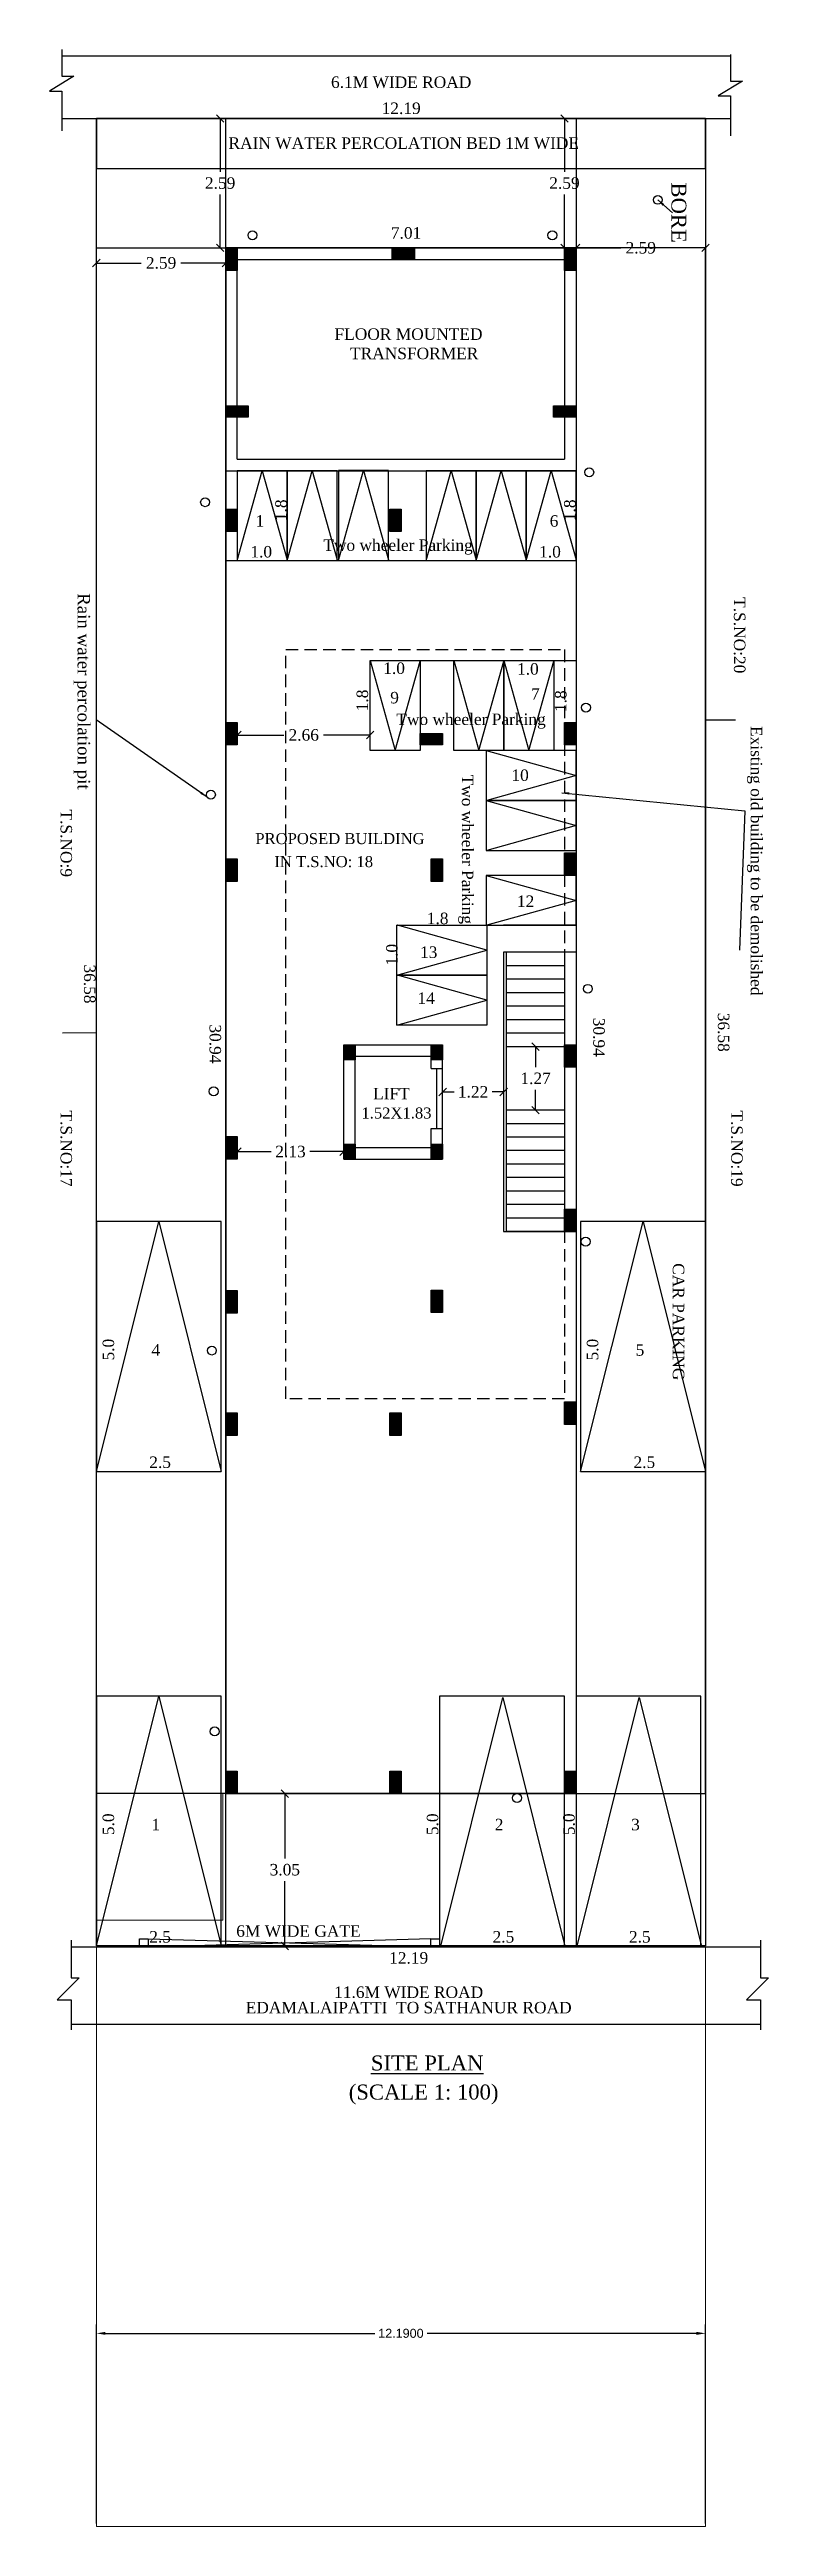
# Model space of a CAD drawing. Header units: metres. Extents: x 7608 to 7792, y -2400 to -2275.
# Drawn here: x 7716.26 to 7730.65, y -2400.38 to -2350.8 of the extents above; entities that cross this region are included whole.
import ezdxf

# ---------------------------------------------------------------- set-up
doc = ezdxf.new("R2010")
doc.units = ezdxf.units.M
doc.header["$MEASUREMENT"] = 0
doc.linetypes.add('HIDDEN', pattern=[0.375, 0.25, -0.125])
for name, color, linetype, plot in [('BLK_1_COVERED_AREA', 140, 'Continuous', False), ('PARKING_SLOT', 30, 'Continuous', False), ('TWO_WHEELER_PARKING', 2, 'Continuous', False)]:
    doc.layers.add(name, color=color, linetype=linetype, plot=plot)
for name, color, linetype in [('BLK_1_LVL_0_BLDG_FOOT_PRINT', 7, 'Continuous'), ('BLK_1_LVL_0_FRONT_SETBACK', 2, 'Continuous'), ('BLK_1_LVL_0_REAR_SETBACK', 7, 'Continuous'), ('BLK_1_LVL_0_SIDE_SETBACK1', 171, 'Continuous'), ('BLK_1_LVL_0_SIDE_SETBACK2', 7, 'Continuous'), ('PLOT_BOUNDARY', 70, 'Continuous')]:
    doc.layers.add(name, color=color, linetype=linetype)
doc.layers.add('ROAD_WIDTH', color=7, linetype='Continuous', lineweight=5)
doc.layers.add('WASTE_DISPOSAL', color=7, linetype='Continuous', lineweight=0)
doc.styles.add('Isa-', font='times.ttf')
doc.styles.get("Standard").update_dxf_attribs({"font": 'arial.ttf'})
doc.styles.add('STYLE2', font='times.ttf')
doc.dimstyles.new('ISO-25', dxfattribs={"dimscale": 0, "dimtxt": 0.23, "dimasz": 0.15, "dimexe": 1.25, "dimexo": 0.625, "dimgap": 0.11, "dimtad": 0, "dimtih": 1, "dimtoh": 1, "dimzin": 1, "dimdsep": 46, "dimtxsty": 'STYLE2', "dimblk": 'OBLIQUE', "dimcen": 0, "dimse1": 1, "dimse2": 1, "dimclrd": 1, "dimclrt": 3, "dimadec": 0, "dimazin": 2, "dimtfac": 1, "dimtix": 1, "dimtofl": 0, "dimtmove": 0, "dimatfit": 3, "dimfxl": 0, "dimtolj": 1, "dimarcsym": 0})
doc.dimstyles.get("Standard").update_dxf_attribs({"dimtxt": 0.18, "dimasz": 0.18, "dimexe": 0.18, "dimexo": 0.0625, "dimgap": 0.09, "dimtad": 0, "dimtih": 1, "dimtoh": 1, "dimdec": 4, "dimzin": 0, "dimdsep": 46, "dimtxsty": 'Standard', "dimcen": 0.09, "dimadec": 0, "dimazin": 0, "dimtfac": 1, "dimtdec": 4, "dimtofl": 0, "dimtmove": 0, "dimatfit": 3, "dimfxl": 0, "dimtolj": 1, "dimtzin": 0, "dimarcsym": 0})

msp = doc.modelspace()

# ---------------------------------------------------------------- texts
at = {"color": 3}
for s, height, style, p in [('RAIN WATER PERCOLATION BED 1M WIDE', 0.23, 'STYLE2', (7719.84151, -2352.78771)), ('PROPOSED BUILDING', 0.22, 'Isa-', (7720.37845, -2366.70412)), ('IN T.S.NO: 18', 0.22, 'Isa-', (7720.75912, -2367.16553)), ('1.52X1.83', 0.22, 'Isa-', (7722.50163, -2372.19711))]:
    msp.add_text(s, height=height, dxfattribs=dict(at, style=style)).set_placement(p)
at = {"color": 3, "style": 'STYLE2'}
msp.add_text('BORE', height=0.3, rotation=270, dxfattribs=at).set_placement((7728.70508, -2353.46125))
at = {"color": 6, "style": 'Isa-'}
for s, p in [('FLOOR MOUNTED', (7721.96305, -2356.61126)), ('TRANSFORMER', (7722.2739, -2356.99791)), ('1', (7720.38266, -2360.35086)), ('6', (7726.27017, -2360.35078)), ('1.0', (7720.27887, -2360.96752)), ('Two wheeler Parking', (7721.73955, -2360.83455)), ('1.0', (7726.05887, -2360.96752)), ('1.0', (7722.93887, -2363.29892)), ('1.0', (7725.61569, -2363.31266)), ('9', (7723.07829, -2363.88746)), ('7', (7725.89692, -2363.81441)), ('Two wheeler Parking', (7723.19998, -2364.32039)), ('10', (7725.5034, -2365.44011)), ('12', (7725.61451, -2367.96296)), ('1.8', (7723.80977, -2368.30601)), ('13', (7723.67499, -2368.98287)), ('14', (7723.6232, -2369.90302)), ('LIFT', (7722.7357, -2371.81376)), ('4', (7718.30006, -2376.94467)), ('5', (7727.99006, -2376.94467)), ('2.5', (7718.25627, -2379.19176)), ('2.5', (7727.94627, -2379.19176)), ('1', (7718.30006, -2386.44467)), ('2', (7725.17006, -2386.44467)), ('3', (7727.90006, -2386.44467)), ('2.5', (7718.25627, -2388.69176)), ('2.5', (7725.12627, -2388.69176)), ('2.5', (7727.85627, -2388.69176))]:
    msp.add_text(s, height=0.23, dxfattribs=at).set_placement(p)
for s, rotation, p in [('1.8', 89.274326, (7721.00266, -2360.24033)), ('1.8', 89.274326, (7726.78266, -2360.24033)), ('1.8', 89.274326, (7722.63034, -2364.0472)), ('1.8', 89.274326, (7726.60128, -2364.06093)), ('Two wheeler Parking', 270, (7724.5125, -2365.31426)), ('1.0', 89.274326, (7723.22287, -2369.13776)), ('CAR PARKING', 270, (7728.73311, -2375.0931)), ('5.0', 90, (7717.55228, -2377.04076)), ('5.0', 90, (7727.24228, -2377.04076)), ('5.0', 90, (7717.55228, -2386.54076)), ('5.0', 90, (7724.03985, -2386.54076)), ('5.0', 90, (7726.76985, -2386.54076))]:
    msp.add_text(s, height=0.23, rotation=rotation, dxfattribs=at).set_placement(p)
at = {"color": 4, "style": 'Isa-'}
msp.add_text('Rain water percolation pit', height=0.25, rotation=270, dxfattribs=at).set_placement((7716.82109, -2361.6818))
msp.add_text('6M WIDE GATE', height=0.23, dxfattribs=at).set_placement((7719.99625, -2388.57627))
at = {"color": 3, "lineweight": 25, "style": 'Isa-'}
for s, p in [('%%USITE PLAN', (7722.69093, -2391.25188)), ('(SCALE 1: 100)', (7722.24823, -2391.83388))]:
    msp.add_text(s, height=0.3, dxfattribs=at).set_placement(p)
at = {"color": 3, "char_height": 0.23, "attachment_point": 5, "style": 'STYLE2'}
for s, insert in [('\\A1;6.1M WIDE ROAD', (7723.29724, -2351.4562)), ('\\A1;12.19', (7723.29724, -2351.9776)), ('\\A1;7.01', (7723.39505, -2354.47316)), ('\\A1;12.19', (7723.44718, -2389.00097)), ('\\A1;11.6M WIDE ROAD', (7723.44718, -2389.6877)), ('\\A1;EDAMALAIPATTI  TO SATHANUR ROAD', (7723.44718, -2389.99537))]:
    msp.add_mtext(s, dxfattribs=dict(at, insert=insert))
at = {"color": 3, "char_height": 0.23, "attachment_point": 5, "rotation": 270, "style": 'STYLE2'}
for s, insert in [('\\A1;T.S.NO:20', (7730.06966, -2362.52418)), ('\\A1;Existing old building to be demolished', (7730.36964, -2367.03784)), ('\\A1;T.S.NO:9', (7716.59344, -2366.68755)), ('\\A1;36.58', (7717.06193, -2369.50433)), ('\\A1;30.94', (7719.5752, -2370.70449)), ('\\A1;30.94', (7727.25434, -2370.57067)), ('\\A1;36.58', (7729.74838, -2370.47096)), ('\\A1;T.S.NO:17', (7716.59344, -2372.79804)), ('\\A1;T.S.NO:19', (7730.01453, -2372.79804))]:
    msp.add_mtext(s, dxfattribs=dict(at, insert=insert))

# ---------------------------------------------------------------- blocks, each defined once
blk = doc.blocks.new('_Oblique')
at = {"color": 0, "linetype": 'ByBlock', "lineweight": -2}
blk.add_line((-0.5, -0.5), (0.5, 0.5), dxfattribs=at)
blk = doc.blocks.new('*D517')
at = {"color": 1, "lineweight": -2}
for p, q in [((7724.127, -2371.665), (7724.357, -2371.665)), ((7725.347, -2371.665), (7725.117, -2371.665))]:
    blk.add_line(p, q, dxfattribs=at)
at = {"layer": 'Defpoints', "color": 0}
for p in [(7724.127, -2371.395), (7724.127, -2371.665), (7725.347, -2371.665)]:
    blk.add_point(p, dxfattribs=at)
at = {"color": 1, "lineweight": -2, "xscale": 0.15, "yscale": 0.15, "zscale": 0.15, "rotation": 180}
blk.add_blockref('_Oblique', (7724.127, -2371.665), dxfattribs=at)
at = {"color": 1, "lineweight": -2, "xscale": 0.15, "yscale": 0.15, "zscale": 0.15}
blk.add_blockref('_Oblique', (7725.347, -2371.665), dxfattribs=at)
at = {"color": 3, "insert": (7724.737, -2371.665), "char_height": 0.23, "attachment_point": 5, "style": 'STYLE2'}
blk.add_mtext('\\A1;1.22', dxfattribs=at)
blk = doc.blocks.new('*D518')
at = {"color": 1, "lineweight": -2}
for p, q in [((7725.987, -2370.76), (7725.987, -2371.168)), ((7725.987, -2372.03), (7725.987, -2371.623))]:
    blk.add_line(p, q, dxfattribs=at)
at = {"layer": 'Defpoints', "color": 0}
for p in [(7725.982, -2370.76), (7725.987, -2370.76), (7725.982, -2372.03)]:
    blk.add_point(p, dxfattribs=at)
at = {"color": 1, "lineweight": -2, "xscale": 0.15, "yscale": 0.15, "zscale": 0.15}
for p, rotation in [((7725.987, -2370.76), 90), ((7725.987, -2372.03), 270)]:
    blk.add_blockref('_Oblique', p, dxfattribs=dict(at, rotation=rotation))
at = {"color": 3, "insert": (7725.987, -2371.395), "char_height": 0.23, "attachment_point": 5, "style": 'STYLE2'}
blk.add_mtext('\\A1;1.27', dxfattribs=at)
blk = doc.blocks.new('*D519')
at = {"color": 1, "lineweight": -2}
for p, q in [((7720.017, -2372.86), (7720.693, -2372.86)), ((7722.147, -2372.86), (7721.472, -2372.86))]:
    blk.add_line(p, q, dxfattribs=at)
at = {"layer": 'Defpoints', "color": 0}
for p in [(7720.017, -2372.785), (7722.147, -2372.71), (7722.147, -2372.86)]:
    blk.add_point(p, dxfattribs=at)
at = {"color": 1, "lineweight": -2, "xscale": 0.15, "yscale": 0.15, "zscale": 0.15, "rotation": 180}
blk.add_blockref('_Oblique', (7720.017, -2372.86), dxfattribs=at)
at = {"color": 1, "lineweight": -2, "xscale": 0.15, "yscale": 0.15, "zscale": 0.15}
blk.add_blockref('_Oblique', (7722.147, -2372.86), dxfattribs=at)
at = {"color": 3, "insert": (7721.082, -2372.86), "char_height": 0.23, "attachment_point": 5, "style": 'STYLE2'}
blk.add_mtext('\\A1;2.13', dxfattribs=at)
blk = doc.blocks.new('*D520')
at = {"color": 1, "lineweight": -2}
for p, q in [((7720.017, -2364.521), (7720.95, -2364.521)), ((7722.677, -2364.521), (7721.744, -2364.521))]:
    blk.add_line(p, q, dxfattribs=at)
at = {"layer": 'Defpoints', "color": 0}
for p in [(7720.017, -2364.72), (7722.677, -2364.521), (7722.677, -2364.72)]:
    blk.add_point(p, dxfattribs=at)
at = {"color": 1, "lineweight": -2, "xscale": 0.15, "yscale": 0.15, "zscale": 0.15, "rotation": 180}
blk.add_blockref('_Oblique', (7720.017, -2364.521), dxfattribs=at)
at = {"color": 1, "lineweight": -2, "xscale": 0.15, "yscale": 0.15, "zscale": 0.15}
blk.add_blockref('_Oblique', (7722.677, -2364.521), dxfattribs=at)
at = {"color": 3, "insert": (7721.347, -2364.521), "char_height": 0.23, "attachment_point": 5, "style": 'STYLE2'}
blk.add_mtext('\\A1;2.66', dxfattribs=at)
blk = doc.blocks.new('*D521')
at = {"color": 1, "lineweight": -2}
for p, q in [((7719.674, -2352.18), (7719.674, -2353.248)), ((7719.674, -2354.77), (7719.674, -2353.703))]:
    blk.add_line(p, q, dxfattribs=at)
at = {"layer": 'Defpoints', "color": 0}
for p in [(7719.674, -2352.18), (7719.787, -2352.18), (7719.787, -2354.77)]:
    blk.add_point(p, dxfattribs=at)
at = {"color": 1, "lineweight": -2, "xscale": 0.15, "yscale": 0.15, "zscale": 0.15}
for p, rotation in [((7719.674, -2352.18), 90), ((7719.674, -2354.77), 270)]:
    blk.add_blockref('_Oblique', p, dxfattribs=dict(at, rotation=rotation))
at = {"color": 3, "insert": (7719.674, -2353.475), "char_height": 0.23, "attachment_point": 5, "style": 'STYLE2'}
blk.add_mtext('\\A1;2.59', dxfattribs=at)
blk = doc.blocks.new('*D515')
at = {"color": 1, "lineweight": -2}
for p, q in [((7717.197, -2355.073), (7718.096, -2355.073)), ((7719.787, -2355.073), (7718.888, -2355.073))]:
    blk.add_line(p, q, dxfattribs=at)
at = {"layer": 'Defpoints', "color": 0}
for p in [(7717.197, -2354.77), (7719.787, -2354.77), (7717.197, -2355.073)]:
    blk.add_point(p, dxfattribs=at)
at = {"color": 1, "lineweight": -2, "xscale": 0.15, "yscale": 0.15, "zscale": 0.15, "rotation": 180}
blk.add_blockref('_Oblique', (7717.197, -2355.073), dxfattribs=at)
at = {"color": 1, "lineweight": -2, "xscale": 0.15, "yscale": 0.15, "zscale": 0.15}
blk.add_blockref('_Oblique', (7719.787, -2355.073), dxfattribs=at)
at = {"color": 3, "insert": (7718.492, -2355.073), "char_height": 0.23, "attachment_point": 5, "style": 'STYLE2'}
blk.add_mtext('\\A1;2.59', dxfattribs=at)
blk = doc.blocks.new('*D522')
at = {"color": 1, "lineweight": -2}
for p, q in [((7726.797, -2354.77), (7727.696, -2354.77)), ((7729.387, -2354.77), (7728.488, -2354.77))]:
    blk.add_line(p, q, dxfattribs=at)
at = {"layer": 'Defpoints', "color": 0}
for p in [(7726.797, -2354.77), (7729.387, -2354.77), (7729.387, -2354.77)]:
    blk.add_point(p, dxfattribs=at)
at = {"color": 1, "lineweight": -2, "xscale": 0.15, "yscale": 0.15, "zscale": 0.15, "rotation": 180}
blk.add_blockref('_Oblique', (7726.797, -2354.77), dxfattribs=at)
at = {"color": 1, "lineweight": -2, "xscale": 0.15, "yscale": 0.15, "zscale": 0.15}
blk.add_blockref('_Oblique', (7729.387, -2354.77), dxfattribs=at)
at = {"color": 3, "insert": (7728.092, -2354.77), "char_height": 0.23, "attachment_point": 5, "style": 'STYLE2'}
blk.add_mtext('\\A1;2.59', dxfattribs=at)
blk = doc.blocks.new('*D523')
at = {"color": 1, "lineweight": -2}
for p, q in [((7720.969, -2385.71), (7720.969, -2387.008)), ((7720.969, -2388.76), (7720.969, -2387.463))]:
    blk.add_line(p, q, dxfattribs=at)
at = {"layer": 'Defpoints', "color": 0}
for p in [(7720.969, -2385.71), (7721.784, -2385.71), (7721.784, -2388.76)]:
    blk.add_point(p, dxfattribs=at)
at = {"color": 1, "lineweight": -2, "xscale": 0.15, "yscale": 0.15, "zscale": 0.15}
for p, rotation in [((7720.969, -2385.71), 90), ((7720.969, -2388.76), 270)]:
    blk.add_blockref('_Oblique', p, dxfattribs=dict(at, rotation=rotation))
at = {"color": 3, "insert": (7720.969, -2387.235), "char_height": 0.23, "attachment_point": 5, "style": 'STYLE2'}
blk.add_mtext('\\A1;3.05', dxfattribs=at)
blk = doc.blocks.new('*D516')
at = {"color": 1, "lineweight": -2}
for p, q in [((7726.565, -2352.18), (7726.565, -2353.248)), ((7726.565, -2354.77), (7726.565, -2353.703))]:
    blk.add_line(p, q, dxfattribs=at)
at = {"layer": 'Defpoints', "color": 0}
for p in [(7726.565, -2352.18), (7726.565, -2352.18), (7726.797, -2354.77)]:
    blk.add_point(p, dxfattribs=at)
at = {"color": 1, "lineweight": -2, "xscale": 0.15, "yscale": 0.15, "zscale": 0.15}
for p, rotation in [((7726.565, -2352.18), 90), ((7726.565, -2354.77), 270)]:
    blk.add_blockref('_Oblique', p, dxfattribs=dict(at, rotation=rotation))
at = {"color": 3, "insert": (7726.565, -2353.475), "char_height": 0.23, "attachment_point": 5, "style": 'STYLE2'}
blk.add_mtext('\\A1;2.59', dxfattribs=at)
blk = doc.blocks.new('*D524')
at = {"layer": 'Defpoints', "color": 0}
for p in [(7717.197, -2396.514), (7717.197, -2400.379), (7729.387, -2400.379)]:
    blk.add_point(p, dxfattribs=at)
at = {"layer": 'ROAD_WIDTH', "color": 0, "lineweight": -2}
for p, q in [((7717.197, -2400.317), (7717.197, -2396.334)), ((7717.377, -2396.514), (7722.767, -2396.514)), ((7729.207, -2396.514), (7723.817, -2396.514)), ((7729.387, -2400.317), (7729.387, -2396.334))]:
    blk.add_line(p, q, dxfattribs=at)
at = {"layer": 'ROAD_WIDTH', "color": 0}
for points in [[(7717.377, -2396.484), (7717.377, -2396.544), (7717.197, -2396.514)], [(7729.207, -2396.484), (7729.207, -2396.544), (7729.387, -2396.514)]]:
    blk.add_solid(points, dxfattribs=at)
at = {"layer": 'ROAD_WIDTH', "color": 0, "insert": (7723.292, -2396.514), "char_height": 0.18, "attachment_point": 5}
blk.add_mtext('\\A1;12.1900', dxfattribs=at)

# ---------------------------------------------------------------- dimensions: what is measured, and where the dimension line sits
at = {"color": 7}
for base, p1, p2, picture, middle in [((7719.67403, -2352.18035), (7719.78718, -2354.77035), (7719.78718, -2352.18035), '*D521', (7719.67403, -2353.47535)), ((7726.56538, -2352.18035), (7726.79718, -2354.77035), (7726.56538, -2352.18035), '*D516', (7726.56538, -2353.47535)), ((7720.9688, -2385.71035), (7721.78396, -2388.76035), (7721.78396, -2385.71035), '*D523', (7720.9688, -2387.23535))]:
    dim = msp.add_linear_dim(base=base, p1=p1, p2=p2, angle=90, dimstyle='ISO-25', override={"dimscale": 1}, dxfattribs=at)
    dim.commit()
    dim.dimension.update_dxf_attribs({"geometry": picture, "text_midpoint": middle})
for base, p1, p2, picture, middle in [((7717.19718, -2355.07278), (7719.78718, -2354.77035), (7717.19718, -2354.77035), '*D515', (7718.49218, -2355.07278)), ((7729.38718, -2354.77035), (7726.79718, -2354.77035), (7729.38718, -2354.77035), '*D522', (7728.09218, -2354.77035))]:
    dim = msp.add_linear_dim(base=base, p1=p1, p2=p2, dimstyle='ISO-25', override={"dimscale": 1}, dxfattribs=at)
    dim.commit()
    dim.dimension.update_dxf_attribs({"geometry": picture, "text_midpoint": middle})
at = {"color": 2}
for base, p1, p2, picture, middle in [((7722.67718, -2364.52113), (7720.01718, -2364.72035), (7722.67718, -2364.72035), '*D520', (7721.34718, -2364.52113)), ((7724.12718, -2371.66535), (7725.34718, -2371.66535), (7724.12718, -2371.39535), '*D517', (7724.73718, -2371.66535)), ((7722.14718, -2372.86035), (7720.01718, -2372.78535), (7722.14718, -2372.71035), '*D519', (7721.08218, -2372.86035))]:
    dim = msp.add_linear_dim(base=base, p1=p1, p2=p2, dimstyle='ISO-25', override={"dimscale": 1}, dxfattribs=at)
    dim.commit()
    dim.dimension.update_dxf_attribs({"geometry": picture, "text_midpoint": middle})
dim = msp.add_linear_dim(base=(7725.98742, -2370.76035), p1=(7725.98218, -2372.03035), p2=(7725.98218, -2370.76035), angle=90, dimstyle='ISO-25', override={"dimscale": 1}, dxfattribs=at)
dim.commit()
dim.dimension.update_dxf_attribs({"geometry": '*D518', "text_midpoint": (7725.98742, -2371.39535)})
at = {"layer": 'ROAD_WIDTH', "color": 2}
dim = msp.add_linear_dim(base=(7717.19718, -2396.51353), p1=(7729.38718, -2400.37912), p2=(7717.19718, -2400.37912), dimstyle='Standard', dxfattribs=at)
dim.commit()
dim.dimension.update_dxf_attribs({"geometry": '*D524', "text_midpoint": (7723.29218, -2396.51353)})

# ---------------------------------------------------------------- hatches: boundary and pattern name
h = msp.add_hatch(color=5)
h.dxf.hatch_style = 1
h.paths.add_polyline_path([(7719.78718, -2355.22035), (7720.01718, -2355.22035), (7720.01718, -2354.77035), (7719.78718, -2354.77035)])
h = msp.add_hatch(color=5)
h.dxf.hatch_style = 1
h.paths.add_polyline_path([(7723.11718, -2354.77035), (7723.11718, -2355.00035), (7723.56718, -2355.00035), (7723.56718, -2354.77035)])
h = msp.add_hatch(color=5)
h.dxf.hatch_style = 1
h.paths.add_polyline_path([(7726.56718, -2355.22035), (7726.79718, -2355.22035), (7726.79718, -2354.77035), (7726.56718, -2354.77035)])
h = msp.add_hatch(color=5)
h.dxf.hatch_style = 1
h.paths.add_polyline_path([(7719.78718, -2357.93035), (7719.78718, -2358.16035), (7720.23718, -2358.16035), (7720.23718, -2357.93035)])
h = msp.add_hatch(color=5)
h.dxf.hatch_style = 1
h.paths.add_polyline_path([(7726.34718, -2357.93035), (7726.34718, -2358.16035), (7726.79718, -2358.16035), (7726.79718, -2357.93035)])
h = msp.add_hatch(color=5)
h.dxf.hatch_style = 1
h.paths.add_polyline_path([(7719.78718, -2360.45035), (7720.01718, -2360.45035), (7720.01718, -2360.00035), (7719.78718, -2360.00035)])
h = msp.add_hatch(color=5)
h.dxf.hatch_style = 1
h.paths.add_polyline_path([(7723.06718, -2360.45035), (7723.29718, -2360.45035), (7723.29718, -2360.00035), (7723.06718, -2360.00035)])
h = msp.add_hatch(color=5)
h.dxf.hatch_style = 1
h.paths.add_polyline_path([(7719.78718, -2364.72035), (7720.01718, -2364.72035), (7720.01718, -2364.27035), (7719.78718, -2364.27035)])
h = msp.add_hatch(color=5)
h.dxf.hatch_style = 1
h.paths.add_polyline_path([(7726.56718, -2364.72035), (7726.79718, -2364.72035), (7726.79718, -2364.27035), (7726.56718, -2364.27035)])
h = msp.add_hatch(color=5)
h.dxf.hatch_style = 1
h.paths.add_polyline_path([(7723.67718, -2364.49035), (7723.67718, -2364.72035), (7724.12718, -2364.72035), (7724.12718, -2364.49035)])
h = msp.add_hatch(color=5)
h.dxf.hatch_style = 1
h.paths.add_polyline_path([(7726.56718, -2367.33035), (7726.79718, -2367.33035), (7726.79718, -2366.88035), (7726.56718, -2366.88035)])
h = msp.add_hatch(color=5)
h.dxf.hatch_style = 1
h.paths.add_polyline_path([(7719.78718, -2367.45035), (7720.01718, -2367.45035), (7720.01718, -2367.00035), (7719.78718, -2367.00035)])
h = msp.add_hatch(color=5)
h.dxf.hatch_style = 1
h.paths.add_polyline_path([(7723.89718, -2367.45035), (7724.12718, -2367.45035), (7724.12718, -2367.00035), (7723.89718, -2367.00035)])
h = msp.add_hatch(color=5)
h.dxf.hatch_style = 1
h.paths.add_polyline_path([(7722.14718, -2371.02035), (7722.37718, -2371.02035), (7722.37718, -2370.72035), (7722.14718, -2370.72035)])
h = msp.add_hatch(color=5)
h.dxf.hatch_style = 1
h.paths.add_polyline_path([(7723.89718, -2371.02035), (7724.12718, -2371.02035), (7724.12718, -2370.72035), (7723.89718, -2370.72035)])
h = msp.add_hatch(color=5)
h.dxf.hatch_style = 1
h.paths.add_polyline_path([(7726.56718, -2371.17035), (7726.79718, -2371.17035), (7726.79718, -2370.72035), (7726.56718, -2370.72035)])
h = msp.add_hatch(color=5)
h.dxf.hatch_style = 1
h.paths.add_polyline_path([(7719.78718, -2373.01035), (7720.01718, -2373.01035), (7720.01718, -2372.56035), (7719.78718, -2372.56035)])
h = msp.add_hatch(color=5)
h.dxf.hatch_style = 1
h.paths.add_polyline_path([(7722.14718, -2373.01035), (7722.37718, -2373.01035), (7722.37718, -2372.71035), (7722.14718, -2372.71035)])
h = msp.add_hatch(color=5)
h.dxf.hatch_style = 1
h.paths.add_polyline_path([(7723.89718, -2373.01035), (7724.12718, -2373.01035), (7724.12718, -2372.71035), (7723.89718, -2372.71035)])
h = msp.add_hatch(color=5)
h.dxf.hatch_style = 1
h.paths.add_polyline_path([(7726.56718, -2374.46035), (7726.79718, -2374.46035), (7726.79718, -2374.01035), (7726.56718, -2374.01035)])
h = msp.add_hatch(color=5)
h.dxf.hatch_style = 1
h.paths.add_polyline_path([(7719.78718, -2376.09035), (7720.01718, -2376.09035), (7720.01718, -2375.64035), (7719.78718, -2375.64035)])
h = msp.add_hatch(color=5)
h.dxf.hatch_style = 1
h.paths.add_polyline_path([(7723.89718, -2376.08035), (7724.12718, -2376.08035), (7724.12718, -2375.63035), (7723.89718, -2375.63035)])
h = msp.add_hatch(color=5)
h.dxf.hatch_style = 1
h.paths.add_polyline_path([(7719.78718, -2378.54035), (7720.01718, -2378.54035), (7720.01718, -2378.09035), (7719.78718, -2378.09035)])
h = msp.add_hatch(color=5)
h.dxf.hatch_style = 1
h.paths.add_polyline_path([(7723.06718, -2378.54035), (7723.29718, -2378.54035), (7723.29718, -2378.09035), (7723.06718, -2378.09035)])
h = msp.add_hatch(color=5)
h.dxf.hatch_style = 1
h.paths.add_polyline_path([(7726.56718, -2378.32035), (7726.79718, -2378.32035), (7726.79718, -2377.87035), (7726.56718, -2377.87035)])
h = msp.add_hatch(color=5)
h.dxf.hatch_style = 1
h.paths.add_polyline_path([(7719.78718, -2385.71035), (7720.01718, -2385.71035), (7720.01718, -2385.26035), (7719.78718, -2385.26035)])
h = msp.add_hatch(color=5)
h.dxf.hatch_style = 1
h.paths.add_polyline_path([(7723.06718, -2385.71035), (7723.29718, -2385.71035), (7723.29718, -2385.26035), (7723.06718, -2385.26035)])
h = msp.add_hatch(color=5)
h.dxf.hatch_style = 1
h.paths.add_polyline_path([(7726.56718, -2385.71035), (7726.79718, -2385.71035), (7726.79718, -2385.26035), (7726.56718, -2385.26035)])

# ---------------------------------------------------------------- linework, layer by layer
at = {"color": 7}
for p, q in [((7716.50499, -2350.80019), (7716.50499, -2351.33079)), ((7716.50499, -2350.92389), (7729.88769, -2350.92389)), ((7729.88769, -2350.89998), (7729.88769, -2351.43058)), ((7716.7432, -2351.33079), (7716.25996, -2351.63011)), ((7716.50499, -2351.33079), (7716.7432, -2351.33079)), ((7730.12591, -2351.43058), (7729.64266, -2351.7299)), ((7729.88769, -2351.43058), (7730.12591, -2351.43058)), ((7716.25996, -2351.63011), (7716.50499, -2351.63011)), ((7716.50499, -2351.63011), (7716.50499, -2352.42602)), ((7729.64266, -2351.7299), (7729.88769, -2351.7299)), ((7729.88769, -2351.7299), (7729.88769, -2352.52581)), ((7716.50499, -2352.18035), (7729.88769, -2352.18035)), ((7729.38718, -2364.21803), (7729.98521, -2364.21803)), ((7717.19718, -2370.47912), (7716.52084, -2370.49162)), ((7723.89325, -2388.61406), (7718.23291, -2388.7836)), ((7718.23291, -2388.61854), (7723.89325, -2388.77912))]:
    msp.add_line(p, q, dxfattribs=at)
for p, q in [((7720.01718, -2355.00035), (7726.56718, -2355.00035)), ((7720.01718, -2359.00035), (7720.01718, -2355.00035)), ((7726.56718, -2355.00035), (7726.56718, -2359.00035)), ((7719.78718, -2359.23035), (7726.79718, -2359.23035)), ((7720.01718, -2359.00035), (7726.56718, -2359.00035)), ((7726.79718, -2368.33035), (7725.34718, -2368.33035)), ((7725.39718, -2368.33035), (7726.56718, -2368.33035)), ((7725.34718, -2368.87035), (7725.34718, -2374.46035)), ((7726.79718, -2368.87035), (7725.34718, -2368.87035)), ((7725.39718, -2368.87035), (7725.39718, -2374.46035)), ((7726.56718, -2368.87035), (7726.56718, -2374.46035)), ((7726.56718, -2369.14035), (7725.39718, -2369.14035)), ((7726.56718, -2369.41035), (7725.39718, -2369.41035)), ((7726.56718, -2369.68035), (7725.39718, -2369.68035)), ((7726.56718, -2369.95035), (7725.39718, -2369.95035)), ((7726.56718, -2370.22035), (7725.39718, -2370.22035)), ((7722.14718, -2370.72035), (7724.12718, -2370.72035)), ((7722.14718, -2373.01035), (7722.14718, -2370.72035)), ((7724.12718, -2373.01035), (7724.12718, -2370.72035)), ((7726.56718, -2370.49035), (7725.39718, -2370.49035)), ((7726.56718, -2370.76035), (7725.39718, -2370.76035)), ((7722.37718, -2370.95035), (7723.89718, -2370.95035)), ((7722.37718, -2372.78035), (7722.37718, -2370.95035)), ((7723.89718, -2371.19637), (7723.89718, -2370.95035)), ((7726.56718, -2372.03035), (7725.39718, -2372.03035)), ((7726.56718, -2372.30035), (7725.39718, -2372.30035)), ((7722.37718, -2372.78035), (7723.89718, -2372.78035)), ((7723.89718, -2372.78035), (7723.89718, -2372.39637)), ((7726.56718, -2372.57035), (7725.39718, -2372.57035)), ((7726.56718, -2372.84035), (7725.39718, -2372.84035)), ((7722.14718, -2373.01035), (7724.12718, -2373.01035)), ((7726.56718, -2373.11035), (7725.39718, -2373.11035)), ((7726.56718, -2373.38035), (7725.39718, -2373.38035)), ((7726.56718, -2373.65035), (7725.39718, -2373.65035)), ((7726.56718, -2373.92035), (7725.39718, -2373.92035)), ((7726.56718, -2374.19035), (7725.39718, -2374.19035)), ((7725.34718, -2374.46035), (7726.79718, -2374.46035)), ((7726.79718, -2374.46035), (7725.39718, -2374.46035))]:
    msp.add_line(p, q)
at = {"color": 2}
for p, q in [((7719.78718, -2361.03035), (7726.79718, -2361.03035)), ((7722.67718, -2363.03035), (7726.79718, -2363.03035)), ((7723.89718, -2371.19637), (7724.12718, -2371.19637)), ((7724.01218, -2372.39637), (7724.01218, -2371.19637)), ((7723.89718, -2372.39637), (7724.12718, -2372.39637))]:
    msp.add_line(p, q, dxfattribs=at)
at = {"color": 4}
for p, q in [((7716.69248, -2388.64159), (7716.69248, -2389.39523)), ((7730.48945, -2388.64159), (7730.48945, -2389.39523)), ((7716.69248, -2388.77912), (7730.48945, -2388.77912)), ((7717.19718, -2388.77912), (7729.69718, -2388.77912)), ((7716.85073, -2389.39523), (7716.41086, -2389.83599)), ((7716.69248, -2389.39523), (7716.85073, -2389.39523)), ((7730.64771, -2389.39523), (7730.20783, -2389.83599)), ((7730.48945, -2389.39523), (7730.64771, -2389.39523)), ((7716.41086, -2389.83599), (7716.69248, -2389.83599)), ((7716.69248, -2389.83599), (7716.69248, -2390.43962)), ((7730.20783, -2389.83599), (7730.48945, -2389.83599)), ((7730.48945, -2389.83599), (7730.48945, -2390.43962)), ((7716.69248, -2390.32398), (7730.48945, -2390.32398))]:
    msp.add_line(p, q, dxfattribs=at)
at = {"color": 7}
for points in [[(7717.19718, -2352.18035), (7729.38718, -2352.18035), (7729.38718, -2388.76035), (7717.19718, -2388.76035)], [(7717.19718, -2353.17985), (7729.38718, -2353.17985), (7729.38729, -2352.18035), (7717.19718, -2352.18035)], [(7719.78718, -2354.77035), (7726.79718, -2354.77035), (7726.79718, -2385.71035), (7719.78718, -2385.71035)], [(7718.23291, -2388.7836), (7718.06308, -2388.7836), (7718.06308, -2388.61854), (7718.23291, -2388.61854)], [(7724.06308, -2388.77912), (7723.89325, -2388.77912), (7723.89325, -2388.61406), (7724.06308, -2388.61406)]]:
    msp.add_lwpolyline(points, close=True, dxfattribs=at)
at = {"color": 5}
for points in [[(7719.78718, -2354.77035), (7720.01718, -2354.77035), (7720.01718, -2355.22035), (7719.78718, -2355.22035)], [(7723.56718, -2354.77035), (7723.56718, -2355.00035), (7723.11718, -2355.00035), (7723.11718, -2354.77035)], [(7726.56718, -2354.77035), (7726.79718, -2354.77035), (7726.79718, -2355.22035), (7726.56718, -2355.22035)], [(7720.23718, -2357.93035), (7720.23718, -2358.16035), (7719.78718, -2358.16035), (7719.78718, -2357.93035)], [(7726.79718, -2357.93035), (7726.79718, -2358.16035), (7726.34718, -2358.16035), (7726.34718, -2357.93035)], [(7719.78718, -2360.00035), (7720.01718, -2360.00035), (7720.01718, -2360.45035), (7719.78718, -2360.45035)], [(7723.06718, -2360.00035), (7723.29718, -2360.00035), (7723.29718, -2360.45035), (7723.06718, -2360.45035)], [(7719.78718, -2364.27035), (7720.01718, -2364.27035), (7720.01718, -2364.72035), (7719.78718, -2364.72035)], [(7726.56718, -2364.27035), (7726.79718, -2364.27035), (7726.79718, -2364.72035), (7726.56718, -2364.72035)], [(7724.12718, -2364.49035), (7724.12718, -2364.72035), (7723.67718, -2364.72035), (7723.67718, -2364.49035)], [(7726.56718, -2366.88035), (7726.79718, -2366.88035), (7726.79718, -2367.33035), (7726.56718, -2367.33035)], [(7719.78718, -2367.00035), (7720.01718, -2367.00035), (7720.01718, -2367.45035), (7719.78718, -2367.45035)], [(7723.89718, -2367.00035), (7724.12718, -2367.00035), (7724.12718, -2367.45035), (7723.89718, -2367.45035)], [(7722.14718, -2370.72035), (7722.37718, -2370.72035), (7722.37718, -2371.02035), (7722.14718, -2371.02035)], [(7723.89718, -2370.72035), (7724.12718, -2370.72035), (7724.12718, -2371.02035), (7723.89718, -2371.02035)], [(7726.56718, -2370.72035), (7726.79718, -2370.72035), (7726.79718, -2371.17035), (7726.56718, -2371.17035)], [(7719.78718, -2372.56035), (7720.01718, -2372.56035), (7720.01718, -2373.01035), (7719.78718, -2373.01035)], [(7722.14718, -2372.71035), (7722.37718, -2372.71035), (7722.37718, -2373.01035), (7722.14718, -2373.01035)], [(7723.89718, -2372.71035), (7724.12718, -2372.71035), (7724.12718, -2373.01035), (7723.89718, -2373.01035)], [(7726.56718, -2374.01035), (7726.79718, -2374.01035), (7726.79718, -2374.46035), (7726.56718, -2374.46035)], [(7719.78718, -2375.64035), (7720.01718, -2375.64035), (7720.01718, -2376.09035), (7719.78718, -2376.09035)], [(7723.89718, -2375.63035), (7724.12718, -2375.63035), (7724.12718, -2376.08035), (7723.89718, -2376.08035)], [(7719.78718, -2378.09035), (7720.01718, -2378.09035), (7720.01718, -2378.54035), (7719.78718, -2378.54035)], [(7723.06718, -2378.09035), (7723.29718, -2378.09035), (7723.29718, -2378.54035), (7723.06718, -2378.54035)], [(7726.56718, -2377.87035), (7726.79718, -2377.87035), (7726.79718, -2378.32035), (7726.56718, -2378.32035)], [(7719.78718, -2385.26035), (7720.01718, -2385.26035), (7720.01718, -2385.71035), (7719.78718, -2385.71035)], [(7723.06718, -2385.26035), (7723.29718, -2385.26035), (7723.29718, -2385.71035), (7723.06718, -2385.71035)], [(7726.56718, -2385.26035), (7726.79718, -2385.26035), (7726.79718, -2385.71035), (7726.56718, -2385.71035)]]:
    msp.add_lwpolyline(points, close=True, dxfattribs=at)
for points in [[(7720.01718, -2361.03035), (7720.51718, -2359.23035), (7721.01718, -2361.01661), (7721.01718, -2361.03035)], [(7721.01718, -2361.03035), (7721.51718, -2359.23035), (7722.01718, -2361.01661), (7722.01718, -2361.03035)], [(7722.04023, -2361.02811), (7722.54023, -2359.22811), (7723.04023, -2361.01437), (7723.04023, -2361.02811)], [(7723.79718, -2361.03035), (7724.29718, -2359.23035), (7724.79718, -2361.01661), (7724.79718, -2361.03035)], [(7724.79718, -2361.03035), (7725.29718, -2359.23035), (7725.79718, -2361.01661), (7725.79718, -2361.03035)], [(7725.79718, -2361.03035), (7726.29718, -2359.23035), (7726.79718, -2361.01661), (7726.79718, -2361.03035)], [(7722.67718, -2363.03035), (7723.17718, -2364.83035), (7723.67718, -2363.04409), (7723.67718, -2363.03035)], [(7724.35401, -2363.03035), (7724.85401, -2364.83035), (7725.35401, -2363.04409), (7725.35401, -2363.03035)], [(7725.35401, -2363.03035), (7725.85401, -2364.83035), (7726.35401, -2363.04409), (7726.35401, -2363.03035)], [(7724.99718, -2364.83035), (7726.79718, -2365.33035), (7725.01092, -2365.83035), (7724.99718, -2365.83035)], [(7724.99718, -2365.83035), (7726.79718, -2366.33035), (7725.01092, -2366.83035), (7724.99718, -2366.83035)], [(7724.99718, -2367.33035), (7726.79718, -2367.83035), (7725.01092, -2368.33035), (7724.99718, -2368.33035)], [(7723.21092, -2369.33035), (7725.01092, -2368.83035), (7723.22466, -2368.33035), (7723.21092, -2368.33035)], [(7723.21092, -2370.33035), (7725.01092, -2369.83035), (7723.22466, -2369.33035), (7723.21092, -2369.33035)]]:
    msp.add_lwpolyline(points)
at = {"color": 7, "linetype": 'HIDDEN'}
msp.add_lwpolyline([(7720.98718, -2362.80985), (7726.56718, -2362.80985), (7726.56718, -2377.80985), (7720.98718, -2377.80985)], close=True, dxfattribs=at)
at = {"color": 7}
for points in [[(7717.19719, -2379.26035), (7718.44719, -2374.26035), (7719.69719, -2379.26035)], [(7726.88718, -2379.26035), (7728.13718, -2374.26035), (7729.38718, -2379.26035)], [(7717.19719, -2388.76035), (7718.44719, -2383.76035), (7719.69719, -2388.76035)], [(7724.08124, -2388.78764), (7725.33124, -2383.78764), (7726.58124, -2388.78764)], [(7726.81124, -2388.78764), (7728.06124, -2383.78764), (7729.31124, -2388.78764)]]:
    msp.add_lwpolyline(points, dxfattribs=at)
at = {"color": 1, "lineweight": 25}
for centre, radius in [((7728.43487, -2353.81005), 0.08793), ((7720.32121, -2354.51836), 0.08941), ((7720.32121, -2354.51836), 0.08941), ((7726.32121, -2354.51836), 0.08941), ((7726.32121, -2354.51836), 0.08941), ((7727.06032, -2359.26267), 0.08941), ((7727.06032, -2359.26267), 0.08941), ((7719.3736, -2359.86113), 0.08941), ((7719.3736, -2359.86113), 0.08941), ((7726.99456, -2363.97203), 0.08941), ((7726.99456, -2363.97203), 0.08941), ((7719.48885, -2365.71528), 0.08941), ((7719.48885, -2365.71528), 0.08941), ((7727.03343, -2369.60098), 0.08941), ((7727.03343, -2369.60098), 0.08941), ((7719.54527, -2371.6534), 0.08941), ((7719.54527, -2371.6534), 0.08941), ((7719.50845, -2376.84165), 0.08941), ((7719.50845, -2376.84165), 0.08941), ((7719.56527, -2384.46514), 0.08941), ((7719.56527, -2384.46514), 0.08941), ((7725.61626, -2385.79782), 0.08941), ((7725.61626, -2385.79782), 0.08941)]:
    msp.add_circle(centre, radius, dxfattribs=at)
at = {"color": 30, "linetype": 'Continuous'}
msp.add_circle((7726.98847, -2374.66205), 0.08941, dxfattribs=at)
msp.add_circle((7726.98847, -2374.66205), 0.08941, dxfattribs=at)
at = {"layer": 'BLK_1_COVERED_AREA', "color": 140}
msp.add_lwpolyline([(7719.78718, -2354.77035), (7726.79718, -2354.77035), (7726.79718, -2385.71035), (7719.78718, -2385.71035)], close=True, dxfattribs=at)
at = {"layer": 'BLK_1_LVL_0_BLDG_FOOT_PRINT', "color": 1}
msp.add_lwpolyline([(7719.78718, -2354.77035), (7726.79718, -2354.77035), (7726.79718, -2385.71035), (7719.78718, -2385.71035)], close=True, dxfattribs=at)
at = {"layer": 'BLK_1_LVL_0_FRONT_SETBACK', "color": 2}
msp.add_lwpolyline([(7719.78718, -2385.71035), (7726.79718, -2385.71035), (7726.79718, -2388.76035), (7719.78718, -2388.76035)], close=True, dxfattribs=at)
at = {"layer": 'BLK_1_LVL_0_REAR_SETBACK', "color": 11}
msp.add_lwpolyline([(7719.78718, -2352.18035), (7726.79718, -2352.18035), (7726.79718, -2354.77035), (7719.78718, -2354.77035)], close=True, dxfattribs=at)
at = {"layer": 'BLK_1_LVL_0_SIDE_SETBACK1', "color": 171}
msp.add_lwpolyline([(7717.19718, -2354.77035), (7719.78718, -2354.77035), (7719.78718, -2385.71035), (7717.19718, -2385.71035)], close=True, dxfattribs=at)
at = {"layer": 'BLK_1_LVL_0_SIDE_SETBACK2', "color": 102}
msp.add_lwpolyline([(7726.79718, -2385.71035), (7729.38718, -2385.71035), (7729.38718, -2354.77035), (7726.79718, -2354.77035)], close=True, dxfattribs=at)
at = {"layer": 'PARKING_SLOT', "color": 30, "linetype": 'Continuous'}
for points in [[(7717.19719, -2379.26035), (7719.69719, -2379.26035), (7719.69719, -2374.26035), (7717.19719, -2374.26035)], [(7726.88718, -2379.26035), (7729.38718, -2379.26035), (7729.38718, -2374.26035), (7726.88718, -2374.26035)], [(7717.19719, -2388.76035), (7719.69719, -2388.76035), (7719.69719, -2383.76035), (7717.19719, -2383.76035)], [(7724.06718, -2388.76035), (7726.56718, -2388.76035), (7726.56718, -2383.76035), (7724.06718, -2383.76035)], [(7726.79718, -2388.76035), (7729.29718, -2388.76035), (7729.29718, -2383.76035), (7726.79718, -2383.76035)]]:
    msp.add_lwpolyline(points, close=True, dxfattribs=at)
at = {"layer": 'PLOT_BOUNDARY', "linetype": 'ByBlock'}
msp.add_lwpolyline([(7729.38718, -2388.76035), (7717.19719, -2388.76035), (7717.19719, -2352.18035), (7729.38718, -2352.18035)], close=True, dxfattribs=at)
at = {"layer": 'ROAD_WIDTH', "color": 2}
msp.add_lwpolyline([(7729.38718, -2400.37912), (7717.19718, -2400.37912), (7717.19718, -2388.77912), (7729.38718, -2388.77912)], close=True, dxfattribs=at)
at = {"layer": 'TWO_WHEELER_PARKING', "color": 2, "linetype": 'Continuous'}
msp.add_lwpolyline([(7721.01718, -2359.23035), (7720.01718, -2359.23035), (7720.01718, -2361.03035), (7721.01718, -2361.03035)], close=True, dxfattribs=at)
at = {"layer": 'TWO_WHEELER_PARKING', "color": 2}
for points in [[(7722.01718, -2359.23035), (7721.01718, -2359.23035), (7721.01718, -2361.03035), (7722.01718, -2361.03035)], [(7723.04023, -2359.22811), (7722.04023, -2359.22811), (7722.04023, -2361.02811), (7723.04023, -2361.02811)], [(7724.79718, -2359.23035), (7723.79718, -2359.23035), (7723.79718, -2361.03035), (7724.79718, -2361.03035)], [(7725.79718, -2359.23035), (7724.79718, -2359.23035), (7724.79718, -2361.03035), (7725.79718, -2361.03035)], [(7726.79718, -2359.23035), (7725.79718, -2359.23035), (7725.79718, -2361.03035), (7726.79718, -2361.03035)], [(7723.67718, -2364.83035), (7722.67718, -2364.83035), (7722.67718, -2363.03035), (7723.67718, -2363.03035)], [(7725.35401, -2364.83035), (7724.35401, -2364.83035), (7724.35401, -2363.03035), (7725.35401, -2363.03035)], [(7726.35401, -2364.83035), (7725.35401, -2364.83035), (7725.35401, -2363.03035), (7726.35401, -2363.03035)], [(7726.79718, -2365.83035), (7726.79718, -2364.83035), (7724.99718, -2364.83035), (7724.99718, -2365.83035)], [(7726.79718, -2366.83035), (7726.79718, -2365.83035), (7724.99718, -2365.83035), (7724.99718, -2366.83035)], [(7726.79718, -2368.33035), (7726.79718, -2367.33035), (7724.99718, -2367.33035), (7724.99718, -2368.33035)], [(7725.01092, -2368.33035), (7725.01092, -2369.33035), (7723.21092, -2369.33035), (7723.21092, -2368.33035)], [(7725.01092, -2369.33035), (7725.01092, -2370.33035), (7723.21092, -2370.33035), (7723.21092, -2369.33035)]]:
    msp.add_lwpolyline(points, close=True, dxfattribs=at)
at = {"layer": 'WASTE_DISPOSAL', "color": 2}
msp.add_lwpolyline([(7717.19719, -2388.24035), (7719.72719, -2388.24035), (7719.72719, -2385.71035), (7717.19719, -2385.71035)], close=True, dxfattribs=at)

msp.set_redraw_order([(e.dxf.handle, doc.entitydb.next_handle()) for e in msp.query("TEXT MTEXT ATTDEF DIMENSION ARC_DIMENSION")])  # texts and dimensions are drawn at this point

# ---------------------------------------------------------------- leaders
msp.add_leader([(7728.43487, -2353.81005), (7728.7253, -2354.07136)], dimstyle='ISO-25', override={"dimscale": 1})
at = {"color": 7}
for points in [[(7719.41451, -2365.76373), (7717.19588, -2364.21708), (7717.19588, -2365.44811)], [(7726.51151, -2365.67532), (7730.17589, -2366.03884), (7730.07043, -2368.83058)]]:
    msp.add_leader(points, dimstyle='ISO-25', override={"dimscale": 1}, dxfattribs=at)

doc.saveas('drawing.dxf')
